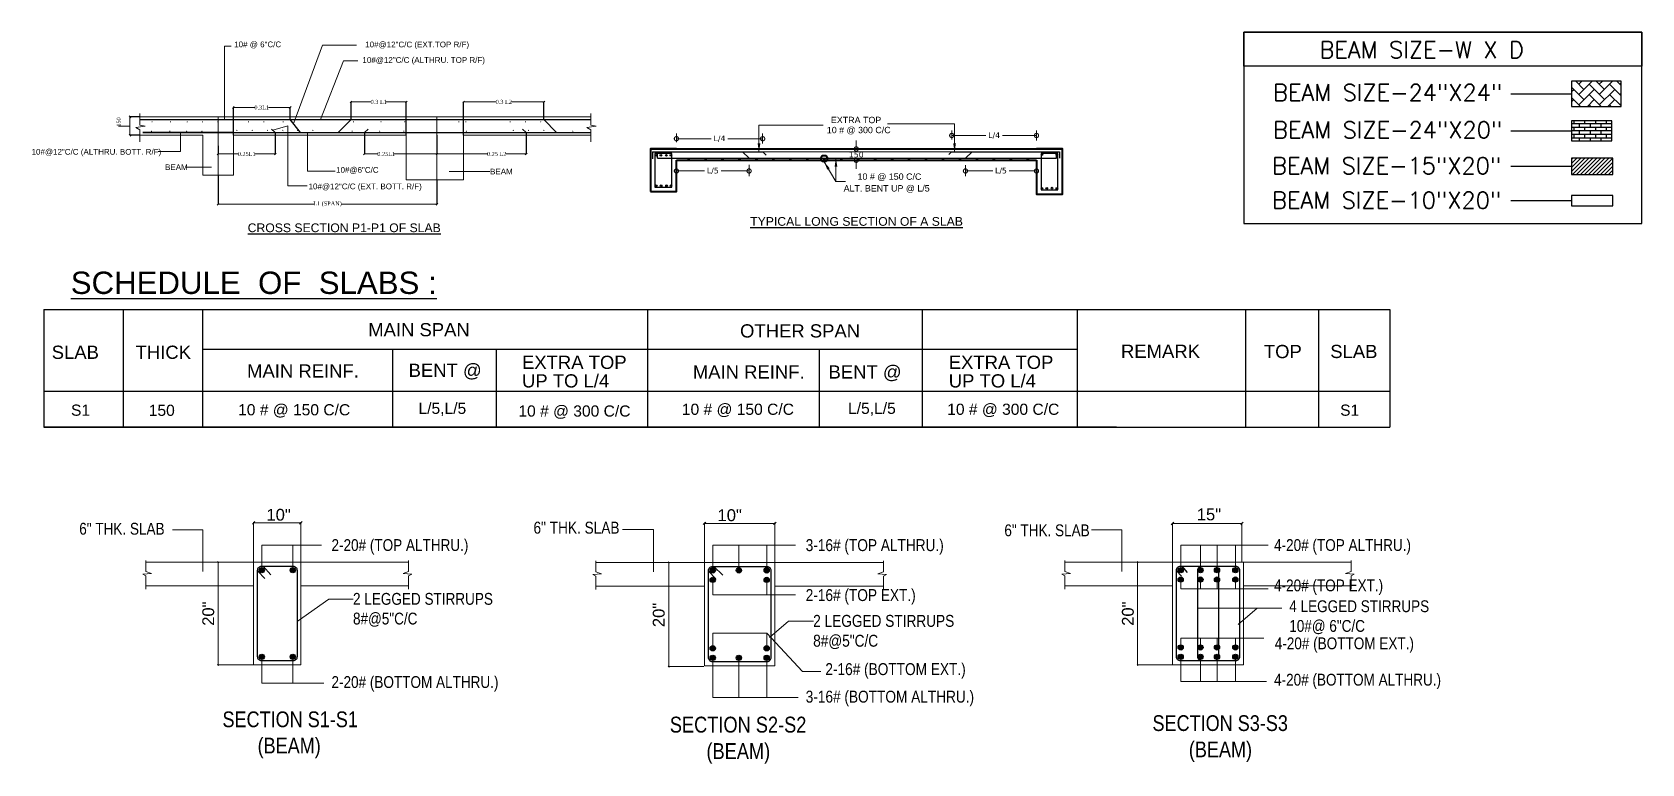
# Model space of a CAD drawing. Header units: inches. Extents: x 1182429 to 1211915, y -922309 to -906718.
# Drawn here: x 1182974 to 1186533, y -922309 to -920690 of the extents above; entities that cross this region are included whole.
import ezdxf
from ezdxf.enums import TextEntityAlignment as Align

# ---------------------------------------------------------------- set-up
doc = ezdxf.new("R2010")
doc.units = ezdxf.units.IN
doc.header["$LTSCALE"] = 6
doc.header["$PDMODE"] = 2
doc.linetypes.add('CONTINOUS', pattern=[2000000.0, 1000000.0, 1000000.0])
doc.linetypes.add('DASHED', pattern=[0.75, 0.5, -0.25])
for name, color, linetype in [('A-CUTOUT', 3, 'CONTINOUS'), ('DIM', 7, 'Continuous'), ('door', 5, 'Continuous'), ('FITTING', 24, 'Continuous'), ('FOUNDATION DIM', 4, 'Continuous'), ('RE', 7, 'Continuous'), ('WAL', 7, 'Continuous')]:
    doc.layers.add(name, color=color, linetype=linetype)
for name, color, linetype, lineweight in [('Base Beam', 1, 'DASHED', 20), ('BEAM', 240, 'Continuous', 40), ('DIM 1', 10, 'Continuous', 15), ('DIM 2', 1, 'Continuous', 9), ('GRID', 8, 'Continuous', 15), ('HAT', 251, 'Continuous', 0), ('line2', 2, 'Continuous', 9), ('plan', 7, 'Continuous', 5), ('REINF', 5, 'Continuous', 30), ('TEX', 250, 'Continuous', 30), ('txt3', 3, 'Continuous', 9), ('W', 250, 'Continuous', 5), ('wall high', 7, 'Continuous', 30)]:
    doc.layers.add(name, color=color, linetype=linetype, lineweight=lineweight)
doc.styles.add('A', font='arial.ttf')
doc.styles.add('ARI', font='arial.ttf')
doc.styles.add('ISOCP', font='arial.ttf', dxfattribs={"height": 12})
doc.styles.add('ROMANS', font='romans.shx')
doc.styles.add('S1', font='verdana.ttf')
doc.styles.add('style3', font='times.ttf')
doc.dimstyles.new('100-A', dxfattribs={"dimscale": 1000, "dimtxt": 0.2, "dimasz": 0.3, "dimexe": 0.18, "dimexo": 0.0625, "dimgap": 0.09, "dimtad": 0, "dimdec": 0, "dimzin": 0, "dimdsep": 46, "dimtxsty": 'S1', "dimblk": 'DOTSMALL', "dimcen": 0.09, "dimadec": 0, "dimazin": 0, "dimtfac": 1, "dimtdec": 0, "dimtofl": 0, "dimtmove": 2, "dimatfit": 3, "dimfxl": 1, "dimtolj": 1, "dimtzin": 0, "dimarcsym": 0})
doc.dimstyles.new('25-H', dxfattribs={"dimscale": 1000, "dimtxt": 0.2, "dimasz": 0.3, "dimexe": 0.18, "dimexo": 0.0625, "dimgap": 0.09, "dimtad": 0, "dimtih": 1, "dimtoh": 1, "dimdec": 0, "dimlfac": 0.25, "dimzin": 0, "dimdsep": 46, "dimlunit": 5, "dimtxsty": 'S1', "dimblk": 'DOTSMALL', "dimcen": 0.09, "dimadec": 0, "dimazin": 0, "dimtfac": 1, "dimtdec": 0, "dimtofl": 0, "dimtmove": 2, "dimatfit": 3, "dimfxl": 1, "dimtolj": 1, "dimtzin": 0, "dimarcsym": 0})
doc.dimstyles.new('Copy of AA', dxfattribs={"dimtxt": 15, "dimasz": 4, "dimexe": 5, "dimexo": 0, "dimgap": 0.09, "dimtad": 0, "dimdec": 0, "dimzin": 0, "dimdsep": 46, "dimlunit": 3, "dimtxsty": 'ARI', "dimblk": 'ARCHTICK', "dimcen": 0.09, "dimclrt": 7, "dimadec": 0, "dimazin": 0, "dimtfac": 1, "dimtdec": 0, "dimtofl": 0, "dimtmove": 0, "dimatfit": 3, "dimfxl": 0.18, "dimtolj": 1, "dimtzin": 0, "dimlwd": 9, "dimlwe": 9, "dimarcsym": 0})
doc.dimstyles.new('DIM-2', dxfattribs={"dimscale": 0, "dimtxt": 9, "dimasz": 4, "dimexe": 0, "dimexo": 0, "dimgap": 0, "dimtad": 0, "dimdec": 0, "dimzin": 9, "dimdsep": 46, "dimlunit": 3, "dimtxsty": 'style3', "dimblk": 'OBLIQUE', "dimcen": 0.09, "dimclrd": 1, "dimclre": 1, "dimclrt": 3, "dimadec": 1, "dimazin": 0, "dimtm": 1e-09, "dimtfac": 1, "dimtdec": 0, "dimtmove": 0, "dimatfit": 3, "dimfxl": 1, "dimtolj": 1, "dimtzin": 0, "dimlwd": -1, "dimarcsym": 0})

msp = doc.modelspace()

# ---------------------------------------------------------------- texts
at = {"style": 'A'}
for s, height, p in [('%%uSCHEDULE  OF  SLABS :', 49.411, (1183058.8, -921269.2)), ('MAIN SPAN', 29.23, (1183716.6, -921362.9)), ('OTHER SPAN', 29.23, (1184538.9, -921365.5)), ('SLAB', 29.23, (1183016.7, -921412.8)), ('THICK', 29.23, (1183202.2, -921412.8)), ('EXTRA TOP', 29.23, (1184056.7, -921435)), ('EXTRA TOP', 29.23, (1185000.4, -921435)), ('REMARK', 29.23, (1185381.3, -921410.6)), ('TOP', 29.23, (1185697.3, -921411.2)), ('SLAB', 29.23, (1185844.1, -921411)), ('MAIN REINF.', 29.226, (1183448.8, -921454.1)), ('BENT @', 29.23, (1183806, -921452.7)), ('UP TO L/4', 29.23, (1184056.7, -921476.1)), ('MAIN REINF.', 29.226, (1184434.5, -921456.4)), ('BENT @', 29.23, (1184734.6, -921456.4)), ('UP TO L/4', 29.23, (1185000.4, -921476.1)), ('S1', 24.71, (1183059.4, -921538.6)), ('150', 24.71, (1183231.3, -921538.9)), ('10 # @ 150 C/C', 24.705, (1183428.9, -921537.7)), ('L/5,L/5', 24.71, (1183827.8, -921534.5)), ('10 # @ 300 C/C', 24.705, (1184048.7, -921540.5)), ('10 # @ 150 C/C', 24.705, (1184410.2, -921536.6)), ('L/5,L/5', 24.71, (1184777.7, -921534.5)), ('10 # @ 300 C/C', 24.705, (1184997, -921536.6)), ('S1', 24.71, (1185866, -921538.6))]:
    msp.add_text(s, height=height, dxfattribs=at).set_placement(p)
at = {"layer": 'FOUNDATION DIM', "color": 3, "style": 'ISOCP'}
for s, height, p in [('10#@12"C/C (EXT.TOP R/F)', 12.666, (1183710, -920723.7)), ('10#@12"C/C (ALTHRU. TOP R/F)', 12.666, (1183703.8, -920758)), ('10#@12"C/C (ALTHRU. BOTT. R/F)', 12.666, (1182972.2, -920961.1)), ('BEAM', 12.67, (1183267.4, -920995.2)), ('BEAM', 12.67, (1183986.1, -921004.7)), ('10#@12"C/C (EXT. BOTT. R/F)', 12.666, (1183584.7, -921037.6))]:
    msp.add_text(s, height=height, dxfattribs=at).set_placement(p)
at = {"layer": 'FOUNDATION DIM', "insert": (1183420.3, -920710.8), "char_height": 12.666, "width": 205.643, "attachment_point": 1, "style": 'ISOCP'}
msp.add_mtext('\\A1;{\\C3;10# @ 6"C/C}', dxfattribs=at)
at = {"layer": 'FOUNDATION DIM', "color": 3, "attachment_point": 1, "style": 'ISOCP'}
for s, insert, char_height, width in [('\\A1;10#@6"C/C', (1183645.6, -920988.5), 12.666, 205.643), ('\\pi118.69725;{\\LTYPICAL LONG SECTION OF A SLAB}', (1184442.7, -921099.1), 19.298, 705.74)]:
    msp.add_mtext(s, dxfattribs=dict(at, insert=insert, char_height=char_height, width=width))
at = {"layer": 'FOUNDATION DIM', "color": 1, "insert": (1183309.3, -921113.2), "char_height": 19.298, "width": 705.74, "attachment_point": 1, "style": 'ISOCP'}
msp.add_mtext('\\pi140.77312;{\\LCROSS SECTION P1-P1 OF SLAB}', dxfattribs=at)
at = {"layer": 'TEX', "lineweight": 25, "ltscale": 0.3, "style": 'ROMANS'}
msp.add_text('BEAM SIZE-W X D ', height=36.597, rotation=0.0047, dxfattribs=at).set_placement((1186058.8, -920729.1), align=Align.MIDDLE_CENTER)
at = {"layer": 'txt3', "ltscale": 0.3, "style": 'ARI'}
for s, height, p in [('10"', 26.14, (1183491.7, -921770.7)), ('10"', 26.35, (1184489, -921771.8)), ('15"', 26.14, (1185549, -921769.9))]:
    msp.add_text(s, height=height, dxfattribs=at).set_placement(p)
for height, p in [(26.14, (1183375.9, -922003.2)), (26.35, (1184372.2, -922006.3)), (26.14, (1185409.5, -922003.2))]:
    msp.add_text('20"', height=height, rotation=90, dxfattribs=at).set_placement(p)
at = {"layer": 'txt3', "ltscale": 0.3, "attachment_point": 1, "style": 'ARI'}
for s, insert, char_height, width in [('{\\fArial Narrow|b0|i0|c0|p34;6" THK. SLAB}', (1183077.6, -921775.5), 26.136, 1832.114), ('{\\fArial Narrow|b0|i0|c0|p34;6" THK. SLAB}', (1184082.1, -921773), 26.354, 1847.381), ('{\\fArial Narrow|b0|i0|c0|p34;6" THK. SLAB}', (1185123.4, -921779), 26.136, 1832.114), ('{\\fArial Narrow|b0|i0|c0|p34;2-20# (TOP ALTHRU.)}', (1183635.4, -921811.6), 26.136, 1832.114), ('{\\fArial Narrow|b0|i0|c0|p34;3-16# (TOP ALTHRU.)}', (1184684.1, -921811.6), 26.354, 1847.381), ('{\\fArial Narrow|b0|i0|c0|p34;4-20# (TOP ALTHRU.)}', (1185719.8, -921811.6), 26.136, 1832.114), ('{\\fArial Narrow|b0|i0|c0|p34;4-20# (TOP EXT.)}', (1185719.8, -921900.8), 26.136, 1832.114), ('{\\fArial Narrow|b0|i0|c0|p34;2 LEGGED STIRRUPS\\P8#@5"C/C}', (1183683, -921930.6), 26.136, 1832.114), ('{\\fArial Narrow|b0|i0|c0|p34;2-16# (TOP EXT.)}', (1184684.1, -921922.1), 26.354, 1847.381), ('{\\fArial Narrow|b0|i0|c0|p34;4 LEGGED STIRRUPS\\P10#@ 6"C/C}', (1185753.4, -921946.9), 26.136, 1832.114), ('{\\fArial Narrow|b0|i0|c0|p34;2 LEGGED STIRRUPS\\P8#@5"C/C}', (1184700.6, -921979.2), 26.354, 1847.381), ('{\\fArial Narrow|b0|i0|c0|p34;4-20# (BOTTOM EXT.)}', (1185721.4, -922029), 26.136, 1832.114), ('{\\fArial Narrow|b0|i0|c0|p34;2-16# (BOTTOM EXT.)}', (1184727.6, -922085.9), 26.354, 1847.381), ('{\\fArial Narrow|b0|i0|c0|p34;2-20# (BOTTOM ALTHRU.)}', (1183635.4, -922114.6), 26.136, 1832.114), ('{\\fArial Narrow|b0|i0|c0|p34;4-20# (BOTTOM ALTHRU.)}', (1185719.8, -922109.4), 26.136, 1832.114), ('{\\fArial Narrow|b0|i0|c0|p34;3-16# (BOTTOM ALTHRU.)}', (1184684.1, -922146.8), 26.354, 1847.381), ('\\pi132.32022;{\\fArial Narrow|b0|i0|c0|p34;SECTION S1-S1\\P\\pi210.0151;(BEAM)}', (1183262, -922192.7), 34.848, 554.906), ('\\pi160.24864;{\\fArial Narrow|b0|i0|c0|p34;SECTION S2-S2\\P\\pi241.25152;(BEAM)}', (1184223.4, -922204.3), 35.138, 618.503), ('\\pi129.5747;{\\fArial Narrow|b0|i0|c0|p34;SECTION S3-S3\\P\\pi210.0151;(BEAM)}', (1185321.4, -922201.1), 34.848, 554.906)]:
    msp.add_mtext(s, dxfattribs=dict(at, insert=insert, char_height=char_height, width=width))
at = {"layer": 'WAL', "lineweight": 5, "style": 'ROMANS'}
for s, p in [('BEAM SIZE-24"X24" ', (1185983.6, -920823.6)), ('BEAM SIZE-24"X20" ', (1185983.6, -920906.2)), ('BEAM SIZE-15"X20"', (1185968.8, -920985.6)), ('BEAM SIZE-10"X20"', (1185968.8, -921061.8))]:
    msp.add_text(s, height=36.597, rotation=0.0047, dxfattribs=at).set_placement(p, align=Align.MIDDLE_CENTER)

# ---------------------------------------------------------------- blocks, each defined once
blk = doc.blocks.new('_Oblique')
at = {"layer": 'DIM', "color": 0, "lineweight": -2}
blk.add_line((-0.5, -0.5), (0.5, 0.5), dxfattribs=at)
blk = doc.blocks.new('_ARCHTICK')
at = {"color": 0, "linetype": 'ByBlock', "const_width": 0.15}
blk.add_lwpolyline([(-0.5, -0.5), (0.5, 0.5)], dxfattribs=at)
blk = doc.blocks.new('*D171')
at = {"layer": 'Defpoints', "color": 0, "transparency": 16777216}
for p in [(1183384.5, -921006.1), (1183868.7, -921016.9), (1183868.7, -921070.5)]:
    blk.add_point(p, dxfattribs=at)
at = {"layer": 'txt3', "color": 1, "lineweight": -2, "transparency": 16777216}
for p, q in [((1183384.5, -921006.1), (1183384.5, -921070.5)), ((1183868.7, -921016.9), (1183868.7, -921070.5))]:
    blk.add_line(p, q, dxfattribs=at)
at = {"layer": 'txt3', "color": 1, "transparency": 16777216}
for p, q in [((1183384.5, -921070.5), (1183596.6, -921070.5)), ((1183868.7, -921070.5), (1183656.7, -921070.5))]:
    blk.add_line(p, q, dxfattribs=at)
at = {"layer": 'txt3', "color": 1, "transparency": 16777216, "xscale": 4, "yscale": 4, "zscale": 4, "rotation": 180}
blk.add_blockref('_Oblique', (1183384.5, -921070.5), dxfattribs=at)
at = {"layer": 'txt3', "color": 1, "transparency": 16777216, "xscale": 4, "yscale": 4, "zscale": 4}
blk.add_blockref('_Oblique', (1183868.7, -921070.5), dxfattribs=at)
at = {"layer": 'txt3', "color": 3, "transparency": 16777216, "insert": (1183626.6, -921070.5), "char_height": 9, "attachment_point": 5, "style": 'style3'}
blk.add_mtext('\\A1;{\\C3;L1 (SPAN)}', dxfattribs=at)
blk = doc.blocks.new('*D172')
at = {"layer": 'Defpoints', "color": 0, "linetype": 'Continuous', "transparency": 16777216}
for p in [(1183511.2, -920912.1), (1183384.5, -920941.8), (1183511.2, -920959.6)]:
    blk.add_point(p, dxfattribs=at)
at = {"layer": 'GRID', "color": 1, "linetype": 'Continuous', "lineweight": -2, "transparency": 16777216}
for p, q in [((1183511.2, -920912.1), (1183511.2, -920959.6)), ((1183384.5, -920941.8), (1183384.5, -920959.6))]:
    blk.add_line(p, q, dxfattribs=at)
at = {"layer": 'GRID', "color": 1, "linetype": 'Continuous', "transparency": 16777216}
for p, q in [((1183384.5, -920959.6), (1183429.9, -920959.6)), ((1183511.2, -920959.6), (1183465.8, -920959.6))]:
    blk.add_line(p, q, dxfattribs=at)
at = {"layer": 'GRID', "color": 1, "linetype": 'Continuous', "transparency": 16777216, "xscale": 4, "yscale": 4, "zscale": 4, "rotation": 180}
blk.add_blockref('_Oblique', (1183384.5, -920959.6), dxfattribs=at)
at = {"layer": 'GRID', "color": 1, "linetype": 'Continuous', "transparency": 16777216, "xscale": 4, "yscale": 4, "zscale": 4}
blk.add_blockref('_Oblique', (1183511.2, -920959.6), dxfattribs=at)
at = {"layer": 'GRID', "color": 3, "linetype": 'Continuous', "transparency": 16777216, "insert": (1183447.9, -920959.6), "char_height": 9, "attachment_point": 5, "style": 'style3'}
blk.add_mtext('\\A1;{\\C3;0.25L1}', dxfattribs=at)
blk = doc.blocks.new('*D173')
at = {"layer": 'Defpoints', "color": 0, "linetype": 'Continuous', "transparency": 16777216}
for p in [(1183418.4, -920856.9), (1183543.9, -920883.2), (1183418.4, -920918.2)]:
    blk.add_point(p, dxfattribs=at)
at = {"layer": 'GRID', "color": 1, "linetype": 'Continuous', "lineweight": -2, "transparency": 16777216}
for p, q in [((1183418.4, -920918.2), (1183418.4, -920856.9)), ((1183543.9, -920883.2), (1183543.9, -920856.9))]:
    blk.add_line(p, q, dxfattribs=at)
at = {"layer": 'GRID', "color": 1, "linetype": 'Continuous', "transparency": 16777216}
for p, q in [((1183418.4, -920856.9), (1183466.5, -920856.9)), ((1183543.9, -920856.9), (1183495.8, -920856.9))]:
    blk.add_line(p, q, dxfattribs=at)
at = {"layer": 'GRID', "color": 1, "linetype": 'Continuous', "transparency": 16777216, "xscale": 4, "yscale": 4, "zscale": 4, "rotation": 180}
blk.add_blockref('_Oblique', (1183418.4, -920856.9), dxfattribs=at)
at = {"layer": 'GRID', "color": 1, "linetype": 'Continuous', "transparency": 16777216, "xscale": 4, "yscale": 4, "zscale": 4}
blk.add_blockref('_Oblique', (1183543.9, -920856.9), dxfattribs=at)
at = {"layer": 'GRID', "color": 3, "linetype": 'Continuous', "transparency": 16777216, "insert": (1183481.1, -920856.9), "char_height": 9, "attachment_point": 5, "style": 'style3'}
blk.add_mtext('\\A1;{\\C3;0.3L1}', dxfattribs=at)
blk = doc.blocks.new('*D174')
at = {"layer": 'Defpoints', "color": 0, "linetype": 'Continuous', "transparency": 16777216}
for p in [(1184066, -920912.1), (1183868.7, -920918.2), (1184066, -920959.6)]:
    blk.add_point(p, dxfattribs=at)
at = {"layer": 'GRID', "color": 1, "linetype": 'Continuous', "lineweight": -2, "transparency": 16777216}
for p, q in [((1184066, -920912.1), (1184066, -920959.6)), ((1183868.7, -920918.2), (1183868.7, -920959.6))]:
    blk.add_line(p, q, dxfattribs=at)
at = {"layer": 'GRID', "color": 1, "linetype": 'Continuous', "transparency": 16777216}
for p, q in [((1183868.7, -920959.6), (1183980.6, -920959.6)), ((1184066, -920959.6), (1184020.9, -920959.6))]:
    blk.add_line(p, q, dxfattribs=at)
at = {"layer": 'GRID', "color": 1, "linetype": 'Continuous', "transparency": 16777216, "xscale": 4, "yscale": 4, "zscale": 4, "rotation": 180}
blk.add_blockref('_Oblique', (1183868.7, -920959.6), dxfattribs=at)
at = {"layer": 'GRID', "color": 1, "linetype": 'Continuous', "transparency": 16777216, "xscale": 4, "yscale": 4, "zscale": 4}
blk.add_blockref('_Oblique', (1184066, -920959.6), dxfattribs=at)
at = {"layer": 'GRID', "color": 3, "linetype": 'Continuous', "transparency": 16777216, "insert": (1184000.8, -920959.6), "char_height": 9, "attachment_point": 5, "style": 'style3'}
blk.add_mtext('\\A1;{\\C3;0.25 L2}', dxfattribs=at)
blk = doc.blocks.new('*D175')
at = {"layer": 'Defpoints', "color": 0, "linetype": 'Continuous', "transparency": 16777216}
for p in [(1184105.2, -920844.4), (1184105.2, -920883.2), (1183927.6, -920918.2)]:
    blk.add_point(p, dxfattribs=at)
at = {"layer": 'GRID', "color": 1, "linetype": 'Continuous', "lineweight": -2, "transparency": 16777216}
for p, q in [((1183927.6, -920918.2), (1183927.6, -920844.4)), ((1184105.2, -920883.2), (1184105.2, -920844.4))]:
    blk.add_line(p, q, dxfattribs=at)
at = {"layer": 'GRID', "color": 1, "linetype": 'Continuous', "transparency": 16777216}
for p, q in [((1183927.6, -920844.4), (1183999.5, -920844.4)), ((1184105.2, -920844.4), (1184033.2, -920844.4))]:
    blk.add_line(p, q, dxfattribs=at)
at = {"layer": 'GRID', "color": 1, "linetype": 'Continuous', "transparency": 16777216, "xscale": 4, "yscale": 4, "zscale": 4, "rotation": 180}
blk.add_blockref('_Oblique', (1183927.6, -920844.4), dxfattribs=at)
at = {"layer": 'GRID', "color": 1, "linetype": 'Continuous', "transparency": 16777216, "xscale": 4, "yscale": 4, "zscale": 4}
blk.add_blockref('_Oblique', (1184105.2, -920844.4), dxfattribs=at)
at = {"layer": 'GRID', "color": 3, "linetype": 'Continuous', "transparency": 16777216, "insert": (1184016.4, -920844.4), "char_height": 9, "attachment_point": 5, "style": 'style3'}
blk.add_mtext('\\A1;0.3 L2', dxfattribs=at)
blk = doc.blocks.new('*D37')
at = {"layer": 'Defpoints', "color": 0, "linetype": 'Continuous', "transparency": 16777216}
for p in [(1183678.6, -920844.4), (1183678.6, -920883.2), (1183800.9, -920918.2)]:
    blk.add_point(p, dxfattribs=at)
at = {"layer": 'GRID', "color": 1, "linetype": 'Continuous', "lineweight": -2, "transparency": 16777216}
for p, q in [((1183678.6, -920883.2), (1183678.6, -920844.4)), ((1183800.9, -920918.2), (1183800.9, -920844.4))]:
    blk.add_line(p, q, dxfattribs=at)
at = {"layer": 'GRID', "color": 1, "linetype": 'Continuous', "transparency": 16777216}
for p, q in [((1183678.6, -920844.4), (1183723.5, -920844.4)), ((1183800.9, -920844.4), (1183756.1, -920844.4))]:
    blk.add_line(p, q, dxfattribs=at)
at = {"layer": 'GRID', "color": 1, "linetype": 'Continuous', "transparency": 16777216, "xscale": 4, "yscale": 4, "zscale": 4, "rotation": 180}
blk.add_blockref('_Oblique', (1183678.6, -920844.4), dxfattribs=at)
at = {"layer": 'GRID', "color": 1, "linetype": 'Continuous', "transparency": 16777216, "xscale": 4, "yscale": 4, "zscale": 4}
blk.add_blockref('_Oblique', (1183800.9, -920844.4), dxfattribs=at)
at = {"layer": 'GRID', "color": 3, "linetype": 'Continuous', "transparency": 16777216, "insert": (1183739.8, -920844.4), "char_height": 9, "attachment_point": 5, "style": 'style3'}
blk.add_mtext('\\A1;{\\C3;0.3 L1}', dxfattribs=at)
blk = doc.blocks.new('*D38')
at = {"layer": 'Defpoints', "color": 0, "linetype": 'Continuous', "transparency": 16777216}
for p in [(1183708.2, -920912.1), (1183868.7, -920941.8), (1183708.2, -920959.6)]:
    blk.add_point(p, dxfattribs=at)
at = {"layer": 'GRID', "color": 1, "linetype": 'Continuous', "lineweight": -2, "transparency": 16777216}
for p, q in [((1183708.2, -920912.1), (1183708.2, -920959.6)), ((1183868.7, -920941.8), (1183868.7, -920959.6))]:
    blk.add_line(p, q, dxfattribs=at)
at = {"layer": 'GRID', "color": 1, "linetype": 'Continuous', "transparency": 16777216}
for p, q in [((1183708.2, -920959.6), (1183738.3, -920959.6)), ((1183868.7, -920959.6), (1183774.2, -920959.6))]:
    blk.add_line(p, q, dxfattribs=at)
at = {"layer": 'GRID', "color": 1, "linetype": 'Continuous', "transparency": 16777216, "xscale": 4, "yscale": 4, "zscale": 4, "rotation": 180}
blk.add_blockref('_Oblique', (1183708.2, -920959.6), dxfattribs=at)
at = {"layer": 'GRID', "color": 1, "linetype": 'Continuous', "transparency": 16777216, "xscale": 4, "yscale": 4, "zscale": 4}
blk.add_blockref('_Oblique', (1183868.7, -920959.6), dxfattribs=at)
at = {"layer": 'GRID', "color": 3, "linetype": 'Continuous', "transparency": 16777216, "insert": (1183756.3, -920959.6), "char_height": 9, "attachment_point": 5, "style": 'style3'}
blk.add_mtext('\\A1;{\\C3;0.25L1}', dxfattribs=at)
blk = doc.blocks.new('*D176')
at = {"layer": 'Defpoints', "color": 0, "linetype": 'Continuous', "transparency": 16777216}
for p in [(1183211.3, -920877.5), (1183189.7, -920918.1), (1183211.3, -920918.1)]:
    blk.add_point(p, dxfattribs=at)
at = {"layer": 'GRID', "color": 1, "linetype": 'Continuous', "lineweight": -2, "transparency": 16777216}
for p, q in [((1183211.3, -920877.5), (1183189.7, -920877.5)), ((1183211.3, -920918.1), (1183189.7, -920918.1))]:
    blk.add_line(p, q, dxfattribs=at)
at = {"layer": 'GRID', "color": 1, "linetype": 'Continuous', "transparency": 16777216}
for p, q in [((1183189.7, -920877.5), (1183189.7, -920918.1)), ((1183189.7, -920897.8), (1183164.7, -920897.8))]:
    blk.add_line(p, q, dxfattribs=at)
at = {"layer": 'GRID', "color": 1, "linetype": 'Continuous', "transparency": 16777216, "xscale": 4, "yscale": 4, "zscale": 4}
for p, rotation in [((1183189.7, -920877.5), 90), ((1183189.7, -920918.1), 270)]:
    blk.add_blockref('_Oblique', p, dxfattribs=dict(at, rotation=rotation))
at = {"layer": 'GRID', "color": 3, "linetype": 'Continuous', "transparency": 16777216, "insert": (1183164.7, -920888.8), "char_height": 9, "attachment_point": 5, "rotation": 90, "style": 'style3'}
blk.add_mtext('\\A1;150', dxfattribs=at)
blk = doc.blocks.new('_DotSmall')
at = {"color": 0, "linetype": 'ByBlock', "const_width": 0.5}
blk.add_lwpolyline([(-0.0625, 0, 1), (0.0625, 0, 1)], format="xyb", close=True, dxfattribs=at)
blk = doc.blocks.new('*D18')
at = {"color": 0, "lineweight": -2, "ltscale": 200, "transparency": 16777216}
for p, q in [((649232, -570198), (649232, -569893)), ((649232, -570073), (650461, -570073)), ((652283, -570073), (651054, -570073)), ((652283, -570246), (652283, -569893))]:
    blk.add_line(p, q, dxfattribs=at)
at = {"layer": 'Defpoints', "color": 0, "lineweight": 9, "ltscale": 200, "transparency": 16777216}
for p in [(649232, -570073), (649232, -570261), (652283, -570308)]:
    blk.add_point(p, dxfattribs=at)
at = {"color": 0, "lineweight": -2, "ltscale": 200, "transparency": 16777216, "xscale": 300, "yscale": 300, "zscale": 300, "rotation": 180}
blk.add_blockref('_DotSmall', (649232, -570073), dxfattribs=at)
at = {"color": 0, "lineweight": -2, "ltscale": 200, "transparency": 16777216, "xscale": 300, "yscale": 300, "zscale": 300}
blk.add_blockref('_DotSmall', (652283, -570073), dxfattribs=at)
at = {"color": 0, "lineweight": -2, "ltscale": 200, "transparency": 16777216, "insert": (650757, -570073), "char_height": 200, "attachment_point": 5, "style": 'S1'}
blk.add_mtext('\\A1;L/4', dxfattribs=at)
blk = doc.blocks.new('*D19')
at = {"color": 0, "lineweight": -2, "ltscale": 200, "transparency": 16777216}
for p, q in [((658974, -570100), (658974, -569779)), ((658974, -569959), (660178, -569959)), ((661973, -569959), (660770, -569959)), ((661973, -570132), (661973, -569779))]:
    blk.add_line(p, q, dxfattribs=at)
at = {"layer": 'Defpoints', "color": 0, "lineweight": 9, "ltscale": 200, "transparency": 16777216}
for p in [(658974, -569959), (658974, -570162), (661973, -570194)]:
    blk.add_point(p, dxfattribs=at)
at = {"color": 0, "lineweight": -2, "ltscale": 200, "transparency": 16777216, "xscale": 300, "yscale": 300, "zscale": 300, "rotation": 180}
blk.add_blockref('_DotSmall', (658974, -569959), dxfattribs=at)
at = {"color": 0, "lineweight": -2, "ltscale": 200, "transparency": 16777216, "xscale": 300, "yscale": 300, "zscale": 300}
blk.add_blockref('_DotSmall', (661973, -569959), dxfattribs=at)
at = {"color": 0, "lineweight": -2, "ltscale": 200, "transparency": 16777216, "insert": (660474, -569959), "char_height": 200, "attachment_point": 5, "style": 'S1'}
blk.add_mtext('\\A1;L/4', dxfattribs=at)
blk = doc.blocks.new('*D20')
at = {"color": 0, "lineweight": -2, "ltscale": 200, "transparency": 16777216}
for p, q in [((649232, -571073), (649232, -571395)), ((649232, -571215), (650224, -571215)), ((651803, -571215), (650811, -571215)), ((651803, -570998), (651803, -571395))]:
    blk.add_line(p, q, dxfattribs=at)
at = {"layer": 'Defpoints', "color": 0, "lineweight": 9, "ltscale": 200, "transparency": 16777216}
for p in [(649232, -571011), (649232, -571215), (651803, -570935)]:
    blk.add_point(p, dxfattribs=at)
at = {"color": 0, "lineweight": -2, "ltscale": 200, "transparency": 16777216, "xscale": 300, "yscale": 300, "zscale": 300, "rotation": 180}
blk.add_blockref('_DotSmall', (649232, -571215), dxfattribs=at)
at = {"color": 0, "lineweight": -2, "ltscale": 200, "transparency": 16777216, "xscale": 300, "yscale": 300, "zscale": 300}
blk.add_blockref('_DotSmall', (651803, -571215), dxfattribs=at)
at = {"color": 0, "lineweight": -2, "ltscale": 200, "transparency": 16777216, "insert": (650518, -571215), "char_height": 200, "attachment_point": 5, "style": 'S1'}
blk.add_mtext('\\A1;L/5', dxfattribs=at)
blk = doc.blocks.new('*D21')
at = {"color": 0, "lineweight": -2, "ltscale": 200, "transparency": 16777216}
for p, q in [((659459, -571009), (659459, -571395)), ((659459, -571215), (660422, -571215)), ((661972, -571215), (661009, -571215)), ((661972, -571101), (661972, -571395))]:
    blk.add_line(p, q, dxfattribs=at)
at = {"layer": 'Defpoints', "color": 0, "lineweight": 9, "ltscale": 200, "transparency": 16777216}
for p in [(659459, -570946), (661972, -571039), (661972, -571215)]:
    blk.add_point(p, dxfattribs=at)
at = {"color": 0, "lineweight": -2, "ltscale": 200, "transparency": 16777216, "xscale": 300, "yscale": 300, "zscale": 300, "rotation": 180}
blk.add_blockref('_DotSmall', (659459, -571215), dxfattribs=at)
at = {"color": 0, "lineweight": -2, "ltscale": 200, "transparency": 16777216, "xscale": 300, "yscale": 300, "zscale": 300}
blk.add_blockref('_DotSmall', (661972, -571215), dxfattribs=at)
at = {"color": 0, "lineweight": -2, "ltscale": 200, "transparency": 16777216, "insert": (660716, -571215), "char_height": 200, "attachment_point": 5, "style": 'S1'}
blk.add_mtext('\\A1;L/5', dxfattribs=at)
blk = doc.blocks.new('*D22')
at = {"layer": 'Defpoints', "color": 0, "lineweight": 9, "ltscale": 25, "transparency": 16777216}
for p in [(655475, -570437), (655595, -570437), (655475, -570837)]:
    blk.add_point(p, dxfattribs=at)
at = {"layer": 'DIM', "color": 0, "lineweight": -2, "ltscale": 25, "transparency": 16777216}
for p, q in [((655538, -570437), (655775, -570437)), ((655595, -570437), (655595, -570137)), ((655538, -570837), (655775, -570837)), ((655595, -570837), (655595, -571137))]:
    blk.add_line(p, q, dxfattribs=at)
at = {"layer": 'DIM', "color": 0, "lineweight": -2, "ltscale": 25, "transparency": 16777216, "xscale": 300, "yscale": 300, "zscale": 300}
for p, rotation in [((655595, -570437), 270), ((655595, -570837), 90)]:
    blk.add_blockref('_DotSmall', p, dxfattribs=dict(at, rotation=rotation))
at = {"layer": 'DIM', "color": 0, "ltscale": 25, "transparency": 16777216, "insert": (655595, -570637), "char_height": 200, "attachment_point": 5, "style": 'S1'}
blk.add_mtext('\\A1;150', dxfattribs=at)
blk = doc.blocks.new('tre2r3')
blk.add_circle((654458.9, -570774.8), 112.5)
at = {"layer": 'BEAM', "color": 4}
for p, q in [((648311.7, -570437.2), (662891.7, -570437.2)), ((649231.7, -570837.2), (661971.7, -570837.2))]:
    blk.add_line(p, q, dxfattribs=at)
for points in [[(649231.7, -570437.2), (648311.7, -570437.2), (648311.7, -571945.1)], [(661971.7, -570837.2), (661971.7, -572037.2), (662891.7, -572037.2), (662891.7, -570437.2), (661971.7, -570437.2)], [(648311.7, -571945.1), (649231.7, -571945.1), (649231.7, -570837.2)]]:
    blk.add_lwpolyline(points, dxfattribs=at)
at = {"layer": 'REINF'}
for p, q in [((648381.9, -570537.2), (652294.9, -570537.2)), ((648381.9, -570537.2), (648381.9, -570785.2)), ((648559.4, -570767.7), (648559.4, -570618.2)), ((651565.9, -570537.2), (651803.6, -570767.7)), ((652294.9, -570537.2), (652409.7, -570652.7)), ((658961.9, -570537.2), (658865.7, -570632.2)), ((658961.9, -570537.2), (662790.9, -570537.2)), ((659690.9, -570537.2), (659459, -570767.7)), ((662676.4, -570767.7), (662676.4, -570647.7)), ((662790.9, -570537.2), (662790.9, -570767.7)), ((648559.4, -570767.7), (661971.7, -570767.7)), ((661971.7, -570767.7), (662676.4, -570767.7))]:
    blk.add_line(p, q, dxfattribs=at)
for points in [[(648471.7, -571785.1), (649071.7, -571785.1), (649071.7, -570597.2), (648471.7, -570597.2)], [(662131.7, -571877.2), (662731.7, -571877.2), (662731.7, -570597.2), (662131.7, -570597.2)]]:
    blk.add_lwpolyline(points, close=True, dxfattribs=at)
for centre, radius in [((648508.3, -570662.2), 30), ((648682.8, -570662.2), 30), ((648877.4, -570662.2), 30), ((649035.2, -570662.2), 30), ((662168.3, -570636.7), 30), ((662695.2, -570636.7), 30), ((649664.4, -570803.2), 20), ((650264.4, -570803.2), 20), ((650864.4, -570803.2), 20), ((651464.4, -570803.2), 20), ((652064.4, -570803.2), 20), ((652064.4, -570803.2), 20), ((652664.4, -570803.2), 20), ((653264.4, -570803.2), 20), ((653864.4, -570803.2), 20), ((654464.4, -570803.2), 20), ((655064.4, -570803.2), 20), ((655664.4, -570803.2), 20), ((656264.4, -570803.2), 20), ((656864.4, -570803.2), 20), ((656864.4, -570803.2), 20), ((657464.4, -570803.2), 20), ((658064.4, -570803.2), 20), ((658664.4, -570803.2), 20), ((659264.4, -570803.2), 20), ((659864.4, -570803.2), 20), ((660464.4, -570803.2), 20), ((661064.4, -570803.2), 20), ((661664.4, -570803.2), 20), ((648514.9, -571740.6), 30), ((648689.4, -571740.6), 30), ((648884, -571740.6), 30), ((649041.7, -571740.6), 30), ((662522.9, -571823.2), 30), ((662167.9, -571834.2), 30), ((662337.4, -571830.7), 30), ((662694.8, -571834.2), 30)]:
    blk.add_circle(centre, radius, dxfattribs=at)
at = {"ltscale": 0.02, "style": 'A'}
for s, p in [('EXTRA TOP', (654698.1, -569523.1)), ('10 # @ 300 C/C', (654553.6, -569878.5)), ('ALT. BENT UP @ L/5', (655149.5, -571942.2)), ('10 # @ 150 C/C', (655641.2, -571527.9))]:
    blk.add_text(s, height=225, dxfattribs=at).set_placement(p)
at = {"lineweight": -2, "ltscale": 200}
for base, p1, p2, text, picture, middle in [((649231.7, -570072.9), (652282.8, -570308.1), (649231.7, -570260.8), 'L/4', '*D18', (650757.3, -570072.9)), ((658974.4, -569959), (661973.4, -570194.2), (658974.4, -570162.2), 'L/4', '*D19', (660473.9, -569959)), ((649231.7, -571215.1), (651803.4, -570935.2), (649231.7, -571010.7), 'L/5', '*D20', (650517.6, -571215.1))]:
    dim = blk.add_linear_dim(base=base, p1=p1, p2=p2, text=text, dimstyle='25-H', dxfattribs=at)
    dim.commit()
    dim.dimension.update_dxf_attribs({"geometry": picture, "text_midpoint": middle})
dim = blk.add_linear_dim(base=(661971.7, -571215.1), p1=(659459.4, -570946.2), p2=(661971.7, -571038.8), angle=180, text='L/5', dimstyle='25-H', dxfattribs=at)
dim.commit()
dim.dimension.update_dxf_attribs({"geometry": '*D21', "text_midpoint": (660715.6, -571215.1)})
at = {"layer": 'DIM', "ltscale": 25}
dim = blk.add_linear_dim(base=(655595.4, -570437.2), p1=(655475.4, -570837.2), p2=(655475.4, -570437.2), angle=90, text='150', dimstyle='25-H', dxfattribs=at)
dim.commit()
dim.dimension.update_dxf_attribs({"geometry": '*D22', "text_midpoint": (655595.4, -570637.2)})
at = {"ltscale": 0.02}
for points in [[(652153.2, -570537.2), (652153.2, -569590.2), (654423, -569590.2)], [(659072.9, -570537.2), (659072.9, -569549.2), (656702.4, -569549.2)]]:
    blk.add_leader(points, dimstyle='100-A', override={"dimgap": 0.09, "dimtad": 0}, dxfattribs=at)
blk.add_leader([(654458.9, -570887.2), (654876.9, -571592), (655217.4, -571592)], dimstyle='100-A')
blk.add_leader([(654876.9, -570767.7), (654876.9, -571592), (655217.4, -571592)], dimstyle='100-A', override={"dimgap": 0.09, "dimtad": 0})

# ---------------------------------------------------------------- dimensions: what is measured, and where the dimension line sits
at = {"layer": 'GRID', "color": 7, "linetype": 'Continuous'}
dim = msp.add_linear_dim(base=(1183678.6, -920844.4), p1=(1183800.9, -920918.2), p2=(1183678.6, -920883.2), angle=180, text='{\\C3;0.3 L1}', dimstyle='DIM-2', override={"dimscale": 1}, dxfattribs=at)
dim.commit()
dim.dimension.update_dxf_attribs({"geometry": '*D37', "text_midpoint": (1183739.8, -920844.4)})
for base, p1, p2, text, picture, middle in [((1184105.2, -920844.4), (1183927.6, -920918.2), (1184105.2, -920883.2), '0.3 L2', '*D175', (1184016.4, -920844.4)), ((1183418.4, -920856.9), (1183543.9, -920883.2), (1183418.4, -920918.2), '{\\C3;0.3L1}', '*D173', (1183481.1, -920856.9))]:
    dim = msp.add_linear_dim(base=base, p1=p1, p2=p2, text=text, dimstyle='DIM-2', override={"dimscale": 1}, dxfattribs=at)
    dim.commit()
    dim.dimension.update_dxf_attribs({"geometry": picture, "text_midpoint": middle})
for base, p1, p2, angle, text, override, picture, middle in [((1183189.7, -920918.1), (1183211.3, -920877.5), (1183211.3, -920918.1), 90, '150', {"dimscale": 1, "dimtmove": 1}, '*D176', (1183164.7, -920897.8)), ((1183708.2, -920959.6), (1183868.7, -920941.8), (1183708.2, -920912.1), 180, '{\\C3;0.25L1}', {"dimscale": 1}, '*D38', (1183756.3, -920959.6))]:
    dim = msp.add_linear_dim(base=base, p1=p1, p2=p2, angle=angle, text=text, dimstyle='DIM-2', override=override, dxfattribs=at)
    dim.commit()
    dim.dimension.update_dxf_attribs({"geometry": picture, "text_midpoint": middle, "dimtype": 128})
for base, p1, p2, text, picture, middle in [((1183511.2, -920959.6), (1183384.5, -920941.8), (1183511.2, -920912.1), '{\\C3;0.25L1}', '*D172', (1183447.9, -920959.6)), ((1184066, -920959.6), (1183868.7, -920918.2), (1184066, -920912.1), '{\\C3;0.25 L2}', '*D174', (1184000.8, -920959.6))]:
    dim = msp.add_linear_dim(base=base, p1=p1, p2=p2, text=text, dimstyle='DIM-2', override={"dimscale": 1}, dxfattribs=at)
    dim.commit()
    dim.dimension.update_dxf_attribs({"geometry": picture, "text_midpoint": middle, "dimtype": 128})
at = {"layer": 'txt3'}
dim = msp.add_linear_dim(base=(1183868.7, -921070.5), p1=(1183384.5, -921006.1), p2=(1183868.7, -921016.9), text='{\\C3;L1 (SPAN)}', dimstyle='DIM-2', override={"dimscale": 1}, dxfattribs=at)
dim.commit()
dim.dimension.update_dxf_attribs({"geometry": '*D171', "text_midpoint": (1183626.6, -921070.5)})

# ---------------------------------------------------------------- hatches: boundary and pattern name
at = {"layer": 'A-CUTOUT', "ltscale": 0.3}
h = msp.add_hatch(dxfattribs=at)
h.set_pattern_fill('AR-BRSTD', color=256, scale=3)
h.set_pattern_definition([(0, (618123.327, -414964.731), (0, 8.001), []), (90, (618123.327, -414964.731), (-12, 8.001), [8.001, -8.001])])
h.paths.add_polyline_path([(1186377.7, -920930.8), (1186467.1, -920930.8), (1186467.1, -920886.2), (1186377.7, -920886.2)])
at = {"layer": 'door', "ltscale": 0.3}
h = msp.add_hatch(dxfattribs=at)
h.set_pattern_fill('AR-HBONE', color=256, scale=4)
h.set_pattern_definition([(45, (617993.14, -415240.992), (2e-15, 22.627417), [48, -16]), (135, (618004.454, -415229.678), (2e-15, 22.627417), [48, -16])])
h.paths.add_polyline_path([(1186377.7, -920854.5), (1186487.2, -920854.5), (1186487.2, -920798.6), (1186377.7, -920798.6)])
at = {"layer": 'FITTING', "ltscale": 0.3}
h = msp.add_hatch(dxfattribs=at)
h.set_pattern_fill('ANSI31', color=256, scale=50)
h.set_pattern_definition([(45, (486390.643, -383839.887), (-4.419417382, 4.419417382), [])])
h.paths.add_polyline_path([(1186377.7, -921004.8), (1186468.9, -921004.8), (1186468.9, -920968.5), (1186377.7, -920968.5)])
at = {"layer": 'REINF', "ltscale": 0.3}
h = msp.add_hatch(color=256, dxfattribs=at)
h.dxf.hatch_style = 1
edge = h.paths.add_edge_path()
edge.add_arc((1183481.3, -921880.2), 5.75, 0, 360)
h = msp.add_hatch(color=256, dxfattribs=at)
h.dxf.hatch_style = 1
edge = h.paths.add_edge_path()
edge.add_arc((1183549.9, -921880.2), 5.75, 0, 360)
h = msp.add_hatch(color=256, dxfattribs=at)
h.dxf.hatch_style = 1
edge = h.paths.add_edge_path()
edge.add_arc((1184478.5, -921880.7), 5.8, 0, 360)
h = msp.add_hatch(color=256, dxfattribs=at)
h.dxf.hatch_style = 1
edge = h.paths.add_edge_path()
edge.add_arc((1184536.4, -921880.7), 5.8, 0, 360)
h = msp.add_hatch(color=256, dxfattribs=at)
h.dxf.hatch_style = 1
edge = h.paths.add_edge_path()
edge.add_arc((1184597.8, -921880.7), 5.8, 0, 360)
h = msp.add_hatch(color=256, dxfattribs=at)
h.dxf.hatch_style = 1
edge = h.paths.add_edge_path()
edge.add_arc((1185513.4, -921880.2), 5.75, 0, 360)
h = msp.add_hatch(color=256, dxfattribs=at)
h.dxf.hatch_style = 1
edge = h.paths.add_edge_path()
edge.add_arc((1185557, -921880.2), 5.75, 0, 360)
h = msp.add_hatch(color=256, dxfattribs=at)
h.dxf.hatch_style = 1
edge = h.paths.add_edge_path()
edge.add_arc((1185593.7, -921880.2), 5.75, 0, 360)
h = msp.add_hatch(color=256, dxfattribs=at)
h.dxf.hatch_style = 1
edge = h.paths.add_edge_path()
edge.add_arc((1185634.3, -921880.2), 5.75, 0, 360)
h = msp.add_hatch(color=256, dxfattribs=at)
h.dxf.hatch_style = 1
edge = h.paths.add_edge_path()
edge.add_arc((1184478.5, -921901.7), 5.8, 0, 360)
h = msp.add_hatch(color=256, dxfattribs=at)
h.dxf.hatch_style = 1
edge = h.paths.add_edge_path()
edge.add_arc((1184597.8, -921901.7), 5.8, 0, 360)
h = msp.add_hatch(color=256, dxfattribs=at)
h.dxf.hatch_style = 1
edge = h.paths.add_edge_path()
edge.add_arc((1185513.4, -921901), 5.75, 0, 360)
h = msp.add_hatch(color=256, dxfattribs=at)
h.dxf.hatch_style = 1
edge = h.paths.add_edge_path()
edge.add_arc((1185557, -921901), 5.75, 0, 360)
h = msp.add_hatch(color=256, dxfattribs=at)
h.dxf.hatch_style = 1
edge = h.paths.add_edge_path()
edge.add_arc((1185593.7, -921901), 5.75, 0, 360)
h = msp.add_hatch(color=256, dxfattribs=at)
h.dxf.hatch_style = 1
edge = h.paths.add_edge_path()
edge.add_arc((1185634.3, -921901), 5.75, 0, 360)
h = msp.add_hatch(color=256, dxfattribs=at)
h.dxf.hatch_style = 1
edge = h.paths.add_edge_path()
edge.add_arc((1184478.5, -922053.1), 5.8, 0, 360)
h = msp.add_hatch(color=256, dxfattribs=at)
h.dxf.hatch_style = 1
edge = h.paths.add_edge_path()
edge.add_arc((1184597.8, -922053.1), 5.8, 0, 360)
h = msp.add_hatch(color=256, dxfattribs=at)
h.dxf.hatch_style = 1
edge = h.paths.add_edge_path()
edge.add_arc((1185513.4, -922051.2), 5.75, 0, 360)
h = msp.add_hatch(color=256, dxfattribs=at)
h.dxf.hatch_style = 1
edge = h.paths.add_edge_path()
edge.add_arc((1185513.4, -922051.2), 5.75, 0, 360)
h = msp.add_hatch(color=256, dxfattribs=at)
h.dxf.hatch_style = 1
edge = h.paths.add_edge_path()
edge.add_arc((1185557, -922051.2), 5.75, 0, 360)
h = msp.add_hatch(color=256, dxfattribs=at)
h.dxf.hatch_style = 1
edge = h.paths.add_edge_path()
edge.add_arc((1185593.7, -922051.2), 5.75, 0, 360)
h = msp.add_hatch(color=256, dxfattribs=at)
h.dxf.hatch_style = 1
edge = h.paths.add_edge_path()
edge.add_arc((1185634.3, -922051.2), 5.75, 0, 360)
h = msp.add_hatch(color=256, dxfattribs=at)
h.dxf.hatch_style = 1
edge = h.paths.add_edge_path()
edge.add_arc((1185634.3, -922051.2), 5.75, 0, 360)
h = msp.add_hatch(color=256, dxfattribs=at)
h.dxf.hatch_style = 1
edge = h.paths.add_edge_path()
edge.add_arc((1183481.3, -922071.9), 5.75, 0, 360)
h = msp.add_hatch(color=256, dxfattribs=at)
h.dxf.hatch_style = 1
edge = h.paths.add_edge_path()
edge.add_arc((1183549.9, -922071.9), 5.75, 0, 360)
h = msp.add_hatch(color=256, dxfattribs=at)
h.dxf.hatch_style = 1
edge = h.paths.add_edge_path()
edge.add_arc((1184478.5, -922074.1), 5.8, 0, 360)
h = msp.add_hatch(color=256, dxfattribs=at)
h.dxf.hatch_style = 1
edge = h.paths.add_edge_path()
edge.add_arc((1184536.4, -922074.1), 5.8, 0, 360)
h = msp.add_hatch(color=256, dxfattribs=at)
h.dxf.hatch_style = 1
edge = h.paths.add_edge_path()
edge.add_arc((1184597.8, -922074.1), 5.8, 0, 360)
h = msp.add_hatch(color=256, dxfattribs=at)
h.dxf.hatch_style = 1
edge = h.paths.add_edge_path()
edge.add_arc((1185513.4, -922071.9), 5.75, 0, 360)
h = msp.add_hatch(color=256, dxfattribs=at)
h.dxf.hatch_style = 1
edge = h.paths.add_edge_path()
edge.add_arc((1185557, -922071.9), 5.75, 0, 360)
h = msp.add_hatch(color=256, dxfattribs=at)
h.dxf.hatch_style = 1
edge = h.paths.add_edge_path()
edge.add_arc((1185593.7, -922071.9), 5.75, 0, 360)
h = msp.add_hatch(color=256, dxfattribs=at)
h.dxf.hatch_style = 1
edge = h.paths.add_edge_path()
edge.add_arc((1185634.3, -922071.9), 5.75, 0, 360)

# ---------------------------------------------------------------- linework, layer by layer
for p, q in [((1182999.5, -921303.9), (1182999.5, -921563.8)), ((1182999.5, -921303.9), (1185975.7, -921303.9)), ((1182999.5, -921303.9), (1183174.8, -921303.9)), ((1183174.8, -921303.9), (1183174.8, -921563.8)), ((1183350.2, -921303.9), (1183350.2, -921563.8)), ((1183350.2, -921303.9), (1184370, -921303.9)), ((1184334.4, -921303.9), (1184334.4, -921563.8)), ((1184942, -921303.9), (1184942, -921563.8)), ((1185112.3, -921303.9), (1185647.6, -921303.9)), ((1185284.2, -921303.9), (1185284.2, -921563.8)), ((1185558.3, -921303.9), (1185725.1, -921303.9)), ((1185656.8, -921303.9), (1185656.8, -921563.8)), ((1185818.2, -921303.9), (1185818.2, -921563.8)), ((1185818.2, -921303.9), (1185818.2, -921563.8)), ((1185975.7, -921303.9), (1185975.7, -921563.8)), ((1185975.7, -921303.9), (1185975.7, -921563.8)), ((1182999.5, -921396.6), (1182999.5, -921563.8)), ((1183174.8, -921396.6), (1183174.8, -921563.8)), ((1183350.2, -921391.6), (1185284.2, -921391.6)), ((1183350.2, -921396.6), (1183350.2, -921563.8)), ((1183770.1, -921391.6), (1183770.1, -921563.8)), ((1183770.1, -921391.6), (1183770.1, -921563.8)), ((1183999.3, -921391.6), (1183999.3, -921563.8)), ((1184713.5, -921391.6), (1184713.5, -921563.8)), ((1184713.5, -921391.6), (1184713.5, -921563.8)), ((1184713.5, -921396.6), (1184713.5, -921563.8)), ((1184942, -921396.6), (1184942, -921563.8)), ((1185656.8, -921396.6), (1185656.8, -921563.8)), ((1185818.2, -921396.6), (1185818.2, -921563.8)), ((1185818.2, -921396.6), (1185818.2, -921563.8)), ((1185975.7, -921396.6), (1185975.7, -921563.8)), ((1182999.5, -921484.1), (1185975.7, -921484.1)), ((1183770.1, -921484.2), (1183770.1, -921484.1)), ((1184713.5, -921469.2), (1184713.5, -921484.1)), ((1182999.5, -921563.8), (1185975.7, -921563.8)), ((1184713.5, -921559.1), (1184713.5, -921563.8)), ((1184713.5, -921561.5), (1184713.5, -921563.8))]:
    msp.add_line(p, q)
at = {"layer": 'Base Beam', "linetype": 'Continuous', "ltscale": 0.3}
for points in [[(1183463.3, -921862.8), (1183567.9, -921862.8), (1183567.9, -922089.3), (1183463.3, -922089.3)], [(1184460.4, -921863.2), (1184616, -921863.2), (1184616, -922091.6), (1184460.4, -922091.6)], [(1185495.4, -921862.8), (1185652.3, -921862.8), (1185652.3, -922089.3), (1185495.4, -922089.3)]]:
    msp.add_lwpolyline(points, close=True, dxfattribs=at)
at = {"layer": 'BEAM', "color": 2, "lineweight": 9}
msp.add_line((1184589.6, -920954.8), (1185006.3, -920954.8), dxfattribs=at)
at = {"layer": 'BEAM', "color": 5, "const_width": 1.22}
for points in [[(1183236.6, -920909.2, 1), (1183237.8, -920909.2, 1)], [(1183238, -920888.5, 1), (1183239.2, -920888.5, 1)], [(1183277.4, -920909.2, 1), (1183278.6, -920909.2, 1)], [(1183278.8, -920888.5, 1), (1183280, -920888.5, 1)], [(1183314.5, -920909.2, 1), (1183315.7, -920909.2, 1)], [(1183315.9, -920888.5, 1), (1183317.1, -920888.5, 1)], [(1183348.3, -920909.2, 1), (1183349.6, -920909.2, 1)], [(1183349.8, -920888.5, 1), (1183351, -920888.5, 1)], [(1183383.6, -920888.5, 1), (1183384.8, -920888.5, 1)], [(1183417.5, -920888.5, 1), (1183418.7, -920888.5, 1)], [(1183425.7, -920907.3, 1), (1183426.9, -920907.3, 1)], [(1183451.3, -920888.5, 1), (1183452.5, -920888.5, 1)], [(1183459.6, -920907.3, 1), (1183460.8, -920907.3, 1)], [(1183485.2, -920888.5, 1), (1183486.4, -920888.5, 1)], [(1183493.4, -920907.3, 1), (1183494.6, -920907.3, 1)], [(1183527.3, -920907.3, 1), (1183528.5, -920907.3, 1)], [(1183527.8, -920888.5, 1), (1183529, -920888.5, 1)], [(1183559.9, -920907.3, 1), (1183561.1, -920907.3, 1)], [(1183593.8, -920907.3, 1), (1183595, -920907.3, 1)], [(1183680.4, -920909.2, 1), (1183681.6, -920909.2, 1)], [(1183683.4, -920888.5, 1), (1183684.7, -920888.5, 1)], [(1183741.4, -920909.2, 1), (1183742.6, -920909.2, 1)], [(1183744.4, -920888.5, 1), (1183745.6, -920888.5, 1)], [(1183794.7, -920909.2, 1), (1183795.9, -920909.2, 1)], [(1183796.7, -920888.5, 1), (1183797.9, -920888.5, 1)], [(1183916.5, -920888.5, 1), (1183917.7, -920888.5, 1)], [(1183931.8, -920888.5, 1), (1183933, -920888.5, 1)], [(1183933.1, -920909.2, 1), (1183934.4, -920909.2, 1)], [(1184029.8, -920888.5, 1), (1184031, -920888.5, 1)], [(1184036.9, -920907.3, 1), (1184038.1, -920907.3, 1)], [(1184063.7, -920888.5, 1), (1184064.9, -920888.5, 1)], [(1184070.7, -920907.3, 1), (1184071.9, -920907.3, 1)], [(1184097.5, -920888.5, 1), (1184098.7, -920888.5, 1)], [(1184104.6, -920907.3, 1), (1184105.8, -920907.3, 1)], [(1184168.3, -920909.2, 1), (1184169.5, -920909.2, 1)]]:
    msp.add_lwpolyline(points, format="xyb", close=True, dxfattribs=at)
at = {"layer": 'DIM 1', "color": 3, "ltscale": 0.3}
for p, q in [((1183481.3, -921880.2), (1183481.3, -921824.8)), ((1183481.3, -921824.8), (1183613.1, -921824.8)), ((1183549.9, -921880.2), (1183549.9, -921824.8)), ((1184478.5, -921880.7), (1184478.5, -921824.9)), ((1184478.5, -921824.9), (1184661.6, -921824.9)), ((1184536.4, -921880.7), (1184536.4, -921824.9)), ((1184597.8, -921880.7), (1184597.8, -921824.9)), ((1185513.4, -921880.2), (1185513.4, -921824.8)), ((1185513.4, -921824.8), (1185706.8, -921824.8)), ((1185557, -921880.2), (1185557, -921824.8)), ((1185593.7, -921880.2), (1185593.7, -921824.8)), ((1185634.3, -921880.2), (1185634.3, -921824.8)), ((1184478.5, -921901.9), (1184478.5, -921934.9)), ((1184597.8, -921901.9), (1184597.8, -921934.9)), ((1185513.4, -921901.2), (1185513.4, -921921.4)), ((1185557, -921901.2), (1185557, -921921.4)), ((1185593.7, -921901.2), (1185593.7, -921921.4)), ((1185634.3, -921901.2), (1185634.3, -921921.4)), ((1184478.5, -921934.9), (1184661.6, -921934.9)), ((1185513.4, -921921.4), (1185706.8, -921921.4)), ((1184478.5, -922019.9), (1184597.8, -922019.9)), ((1184478.5, -922052.9), (1184478.5, -922019.9)), ((1184597.8, -922052.9), (1184597.8, -922019.9)), ((1184597.8, -922019.9), (1184677.3, -922104.5)), ((1185513.4, -922030.7), (1185697.5, -922030.7)), ((1185513.4, -922051), (1185513.4, -922030.7)), ((1185513.4, -922051), (1185513.4, -922035.2)), ((1185557, -922051), (1185557, -922030.7)), ((1185593.7, -922051), (1185593.7, -922030.7)), ((1185634.3, -922051), (1185634.3, -922030.7)), ((1185634.3, -922051), (1185634.3, -922035.2)), ((1183481.3, -922071.9), (1183481.1, -922129.8)), ((1183549.9, -922071.9), (1183549.9, -922129.8)), ((1184478.5, -922074.1), (1184478.5, -922162.2)), ((1184536.4, -922074.1), (1184536.4, -922162.2)), ((1184597.8, -922074.1), (1184597.8, -922162.2)), ((1185513.4, -922071.9), (1185513.4, -922126.6)), ((1185557.2, -922071.9), (1185557.2, -922126.6)), ((1185594.1, -922071.9), (1185594.1, -922126.6)), ((1185634.3, -922071.9), (1185634.3, -922126.6)), ((1184677.3, -922104.5), (1184717.4, -922104.5)), ((1183481.1, -922129.8), (1183618.7, -922129.8)), ((1185513.4, -922126.6), (1185703.1, -922126.6)), ((1184478.5, -922162.2), (1184667.3, -922162.2))]:
    msp.add_line(p, q, dxfattribs=at)
at = {"layer": 'DIM 1', "color": 7, "lineweight": 5, "ltscale": 0.3}
for p, q in [((1183461.9, -921862.8), (1183383.2, -921862.8)), ((1183384.7, -921861.4), (1183384.7, -922090.8)), ((1184458.9, -921863.2), (1184379.6, -921863.2)), ((1184381.1, -921863.2), (1184381.1, -922094.5)), ((1185495.4, -921862.8), (1185416.8, -921862.8)), ((1185418.2, -921861.4), (1185418.2, -922090.8)), ((1183461.9, -922089.3), (1183383.2, -922089.3)), ((1185495.4, -922089.3), (1185416.8, -922089.3)), ((1184458.9, -922093.1), (1184379.6, -922093.1))]:
    msp.add_line(p, q, dxfattribs=at)
at = {"layer": 'DIM 1', "ltscale": 0.3}
for points in [[(1183211.3, -920869.7), (1183211.3, -920895.5), (1183223.2, -920898.4), (1183202.6, -920901.2), (1183211.3, -920906.1), (1183211.3, -920932.8)], [(1184208.7, -920869.7), (1184208.7, -920895.5), (1184220.6, -920898.4), (1184200, -920901.2), (1184208.7, -920906.1), (1184208.7, -920932.8)]]:
    msp.add_lwpolyline(points, dxfattribs=at)
at = {"layer": 'DIM 2'}
for p, q in [((1183615.3, -920718.9), (1183690.4, -920718.9)), ((1183661.9, -920753.8), (1183693.4, -920753.8))]:
    msp.add_line(p, q, dxfattribs=at)
at = {"layer": 'GRID', "color": 1, "linetype": 'Continuous'}
for p, q in [((1183552, -920890.4), (1183615.3, -920718.9)), ((1183611.2, -920883.2), (1183661.9, -920753.8)), ((1183582.1, -920912.1), (1183582.1, -920997.7))]:
    msp.add_line(p, q, dxfattribs=at)
at = {"layer": 'GRID', "color": 251, "linetype": 'ByBlock'}
for p, q in [((1183384.5, -920877.5), (1183384.5, -921006.1)), ((1183868.7, -920877.5), (1183868.7, -921016.9))]:
    msp.add_line(p, q, dxfattribs=at)
at = {"layer": 'GRID', "color": 1, "linetype": 'Continuous', "lineweight": 13}
for p, q in [((1183582.1, -920997.7), (1183643.6, -920997.7)), ((1183539.1, -921030.1), (1183581.5, -921030.1))]:
    msp.add_line(p, q, dxfattribs=at)
at = {"layer": 'HAT', "color": 46, "lineweight": 0, "ltscale": 0.3}
for p, q in [((1183463.3, -921862.8), (1183225.2, -921862.8)), ((1183567.9, -921862.8), (1183806, -921862.8)), ((1184460.4, -921863.2), (1184220.3, -921863.2)), ((1184616, -921863.2), (1184856.1, -921863.2)), ((1185495.4, -921862.8), (1185257.4, -921862.8)), ((1185652.3, -921862.8), (1185890.4, -921862.8)), ((1183463.3, -921915.1), (1183225.2, -921915.1)), ((1183567.9, -921915.1), (1183806, -921915.1)), ((1184460.4, -921915.9), (1184220.3, -921915.9)), ((1184616, -921915.9), (1184856.1, -921915.9)), ((1185495.4, -921915.1), (1185257.4, -921915.1)), ((1185652.3, -921915.1), (1185890.4, -921915.1))]:
    msp.add_line(p, q, dxfattribs=at)
for points in [[(1183225.2, -921859), (1183225.2, -921883.3), (1183237.5, -921887.9), (1183218.4, -921889.4), (1183225.2, -921892.5), (1183225.2, -921922)], [(1183806, -921859), (1183806, -921883.3), (1183793.7, -921887.9), (1183812.8, -921889.4), (1183806, -921892.5), (1183806, -921922)], [(1184220.3, -921859.3), (1184220.3, -921883.8), (1184232.7, -921888.5), (1184213.4, -921890), (1184220.3, -921893.2), (1184220.3, -921922.8)], [(1184856.1, -921859.3), (1184856.1, -921883.8), (1184843.7, -921888.5), (1184863, -921890), (1184856.1, -921893.2), (1184856.1, -921922.8)], [(1185257.4, -921859), (1185257.4, -921883.3), (1185269.6, -921887.9), (1185250.5, -921889.4), (1185257.4, -921892.5), (1185257.4, -921922)], [(1185890.4, -921859), (1185890.4, -921883.3), (1185878.1, -921887.9), (1185897.2, -921889.4), (1185890.4, -921892.5), (1185890.4, -921922)]]:
    msp.add_lwpolyline(points, dxfattribs=at)
at = {"layer": 'line2'}
for p, q in [((1183211.3, -920877.5), (1184208.7, -920877.5)), ((1183211.3, -920918.1), (1183350.7, -920918.1)), ((1183350.7, -920918.1), (1183350.7, -921006.1)), ((1183418.4, -920918.2), (1183800.9, -920918.2)), ((1183418.4, -921006.1), (1183418.4, -920918.2)), ((1183800.9, -920918.2), (1183800.9, -921016.9)), ((1183927.6, -920918.2), (1184208.7, -920918.2)), ((1183927.6, -921016.9), (1183927.6, -920918.2)), ((1183350.7, -921006.1), (1183418.4, -921006.1)), ((1183800.9, -921016.9), (1183927.6, -921016.9))]:
    msp.add_line(p, q, dxfattribs=at)
at = {"layer": 'plan', "ltscale": 0.6}
for p, q in [((1184546.5, -921563.8), (1185539.6, -921563.8)), ((1184778.4, -921563.8), (1185345.8, -921563.8)), ((1185052.7, -921563.8), (1185539.6, -921563.8))]:
    msp.add_line(p, q, dxfattribs=at)
at = {"layer": 'RE', "color": 7, "linetype": 'Continuous', "lineweight": 25, "ltscale": 75}
for p, q in [((1185768.5, -921113.5), (1186533.1, -921113.5)), ((1185211.1, -921563.8), (1185975.7, -921563.8))]:
    msp.add_line(p, q, dxfattribs=at)
at = {"layer": 'REINF', "ltscale": 30}
for p, q in [((1183211.3, -920883.2), (1183543.9, -920883.2)), ((1183218.3, -920912.1), (1184208.7, -920912.1)), ((1183511.2, -920912.1), (1183503, -920904.8)), ((1183566.7, -920912.1), (1183543.9, -920883.2)), ((1183650.3, -920912.1), (1183678.6, -920883.2)), ((1183678.6, -920883.2), (1184105.2, -920883.2)), ((1183708.2, -920912.1), (1183716.3, -920904.8)), ((1184066, -920912.1), (1184057.8, -920904.8)), ((1184133.3, -920912.1), (1184105.2, -920883.2))]:
    msp.add_line(p, q, dxfattribs=at)
at = {"layer": 'REINF'}
msp.add_line((1183418.4, -920912.1), (1183218.3, -920912.1), dxfattribs=at)
at = {"layer": 'REINF', "ltscale": 0.3}
for p, q in [((1183484, -921871.5), (1183501.5, -921890.8)), ((1184481.2, -921872), (1184500.6, -921891.4)), ((1185516.1, -921871.5), (1185528, -921885.2)), ((1183472.4, -921882.2), (1183487.7, -921898.5)), ((1184469.5, -921882.7), (1184485, -921899.1)), ((1185504.5, -921882.2), (1185515.2, -921893.6))]:
    msp.add_line(p, q, dxfattribs=at)
at = {"layer": 'REINF', "ltscale": 30}
for points in [[(1183543.9, -920883.2), (1183678.6, -920883.2)], [(1184105.2, -920883.2), (1184208.7, -920883.2)]]:
    msp.add_lwpolyline(points, dxfattribs=at)
at = {"layer": 'REINF', "ltscale": 0.3}
for points in [[(1183480.7, -921871.5), (1183550.4, -921871.5, -0.414214), (1183559.2, -921880.2), (1183559.2, -922071.9, -0.414214), (1183550.4, -922080.6), (1183480.7, -922080.6, -0.414214), (1183472, -922071.9), (1183472, -921880.2, -0.414214)], [(1184477.9, -921872), (1184598.4, -921872, -0.414214), (1184607.2, -921880.8), (1184607.2, -922074, -0.414214), (1184598.4, -922082.8), (1184477.9, -922082.8, -0.414214), (1184469.2, -922074), (1184469.2, -921880.8, -0.414214)], [(1185512.9, -921871.5), (1185634.8, -921871.5, -0.414214), (1185643.6, -921880.2), (1185643.6, -922071.9, -0.414214), (1185634.8, -922080.6), (1185512.9, -922080.6, -0.414214), (1185504.2, -922071.9), (1185504.2, -921880.2, -0.414214)], [(1185512.9, -921871.5), (1185588, -921871.5, -0.414214), (1185596.7, -921880.2), (1185596.7, -922071.9, -0.414214), (1185588, -922080.6), (1185512.9, -922080.6, -0.414214), (1185504.2, -922071.9), (1185504.2, -921880.2, -0.414214)], [(1185559.7, -921871.5), (1185634.8, -921871.5, -0.414214), (1185643.6, -921880.2), (1185643.6, -922071.9, -0.414214), (1185634.8, -922080.6), (1185559.7, -922080.6, -0.414214), (1185551, -922071.9), (1185551, -921880.2, -0.414214)]]:
    msp.add_lwpolyline(points, format="xyb", close=True, dxfattribs=at)
for centre, radius in [((1183481.3, -921880.2), 5.75), ((1183549.9, -921880.2), 5.75), ((1184478.5, -921880.7), 5.8), ((1184536.4, -921880.7), 5.8), ((1184597.8, -921880.7), 5.8), ((1185513.4, -921880.2), 5.75), ((1185557, -921880.2), 5.75), ((1185593.7, -921880.2), 5.75), ((1185634.3, -921880.2), 5.75), ((1184478.5, -921901.7), 5.8), ((1184597.8, -921901.7), 5.8), ((1185513.4, -921901), 5.75), ((1185557, -921901), 5.75), ((1185593.7, -921901), 5.75), ((1185634.3, -921901), 5.75), ((1184478.5, -922053.1), 5.8), ((1184597.8, -922053.1), 5.8), ((1185513.4, -922051.2), 5.75), ((1185513.4, -922051.2), 5.75), ((1185557, -922051.2), 5.75), ((1185593.7, -922051.2), 5.75), ((1185634.3, -922051.2), 5.75), ((1185634.3, -922051.2), 5.75), ((1183481.3, -922071.9), 5.75), ((1183549.9, -922071.9), 5.75), ((1184478.5, -922074.1), 5.8), ((1184536.4, -922074.1), 5.8), ((1184597.8, -922074.1), 5.8), ((1185513.4, -922071.9), 5.75), ((1185557, -922071.9), 5.75), ((1185593.7, -922071.9), 5.75), ((1185634.3, -922071.9), 5.75)]:
    msp.add_circle(centre, radius, dxfattribs=at)
at = {"layer": 'REINF', "ltscale": 30}
for points in [[(1183528.4, -920911.7), (1183529, -920911.6), (1183528.4, -920909.9)], [(1183545, -920912.1), (1183545.6, -920912.1), (1183545.3, -920910.3)]]:
    msp.add_solid(points, dxfattribs=at)
at = {"layer": 'TEX', "lineweight": 25, "ltscale": 0.3}
for p, q in [((1186243.3, -920826.5), (1186377.7, -920826.5)), ((1186243.3, -920908.5), (1186377.7, -920908.5)), ((1186243.3, -920986.6), (1186377.7, -920986.6)), ((1186243.3, -921062.8), (1186377.7, -921062.8))]:
    msp.add_line(p, q, dxfattribs=at)
for points in [[(1185653, -921113.5), (1186533.1, -921113.5), (1186533.1, -920690.2), (1185653, -920690.2)], [(1185653, -920690.2), (1186533.1, -920690.2), (1186533.1, -920765.2), (1185653, -920765.2)], [(1186377.7, -920854.5), (1186487.2, -920854.5), (1186487.2, -920798.6), (1186377.7, -920798.6)], [(1186377.7, -920930.8), (1186467.1, -920930.8), (1186467.1, -920886.2), (1186377.7, -920886.2)], [(1186377.7, -921004.8), (1186468.9, -921004.8), (1186468.9, -920968.5), (1186377.7, -920968.5)], [(1186377.7, -921074.1), (1186468.9, -921074.1), (1186468.9, -921051.5), (1186377.7, -921051.5)]]:
    msp.add_lwpolyline(points, close=True, dxfattribs=at)
at = {"layer": 'W', "color": 1, "lineweight": 5, "ltscale": 20}
for p, q in [((1185653, -921113.5), (1186435.6, -921113.5)), ((1182999.5, -921563.8), (1183914.1, -921563.8))]:
    msp.add_line(p, q, dxfattribs=at)
at = {"layer": 'W', "color": 1, "lineweight": 5, "ltscale": 10}
for p, q in [((1183569.3, -921775.5), (1183461.9, -921775.5)), ((1183463.3, -921861.4), (1183463.3, -921774)), ((1183567.9, -921861.4), (1183567.9, -921774)), ((1184617.4, -921776.6), (1184458.9, -921776.6)), ((1184460.4, -921863.2), (1184460.4, -921775.1)), ((1184616, -921863.2), (1184616, -921775.1)), ((1185648.9, -921776.9), (1185494, -921776.9)), ((1185495.4, -921862.8), (1185495.4, -921775.5)), ((1185648.9, -921862.8), (1185648.9, -921775.5))]:
    msp.add_line(p, q, dxfattribs=at)
at = {"layer": 'W', "color": 1, "ltscale": 10}
msp.add_line((1185682.5, -921964), (1185551, -921964), dxfattribs=at)
at = {"layer": 'wall high', "lineweight": 25}
for p, q in [((1182999.4, -921563.8), (1185371.2, -921563.8)), ((1182999.4, -921563.8), (1185371.2, -921563.8)), ((1182999.4, -921563.8), (1185371.2, -921563.8)), ((1182999.4, -921563.8), (1185371.2, -921563.8)), ((1185371.2, -921563.8), (1182999.4, -921563.8))]:
    msp.add_line(p, q, dxfattribs=at)

# ---------------------------------------------------------------- block references
at = {"layer": 'BEAM', "color": 2, "lineweight": 9, "xscale": 0.0625, "yscale": 0.0625, "zscale": 0.0625}
msp.add_blockref('tre2r3', (1143821.2, -885296.2), dxfattribs=at)
at = {"layer": 'DIM 1', "color": 7, "lineweight": 5, "ltscale": 0.3}
for p, xscale, yscale, zscale, rotation in [((1183384.7, -921862.8), 2.904, 2.904, 2.904, 90), ((1184381.1, -921863.2), 2.928200000000001, 2.928200000000001, 2.928200000000001, 90), ((1185418.2, -921862.8), 2.904, 2.904, 2.904, 90), ((1183384.7, -922089.3), 2.904, 2.904, 2.904, 270), ((1185418.2, -922089.3), 2.904, 2.904, 2.904, 270), ((1184381.1, -922093.1), 2.928200000000001, 2.928200000000001, 2.928200000000001, 270)]:
    msp.add_blockref('_Oblique', p, dxfattribs=dict(at, xscale=xscale, yscale=yscale, zscale=zscale, rotation=rotation))
at = {"layer": 'W', "color": 7, "lineweight": 5, "ltscale": 10, "rotation": 180}
for p, xscale, yscale, zscale in [((1183463.3, -921775.5), 5.808000000000001, 5.808000000000001, 5.808000000000001), ((1184460.4, -921776.6), 5.856400000000002, 5.856400000000002, 5.856400000000002), ((1185495.4, -921776.9), 5.808000000000001, 5.808000000000001, 5.808000000000001)]:
    msp.add_blockref('_Oblique', p, dxfattribs=dict(at, xscale=xscale, yscale=yscale, zscale=zscale))
at = {"layer": 'W', "color": 7, "lineweight": 5, "ltscale": 10}
for p, xscale, yscale, zscale in [((1183567.9, -921775.5), 5.808000000000001, 5.808000000000001, 5.808000000000001), ((1184616, -921776.6), 5.856400000000002, 5.856400000000002, 5.856400000000002), ((1185648.9, -921776.9), 5.808000000000001, 5.808000000000001, 5.808000000000001)]:
    msp.add_blockref('_Oblique', p, dxfattribs=dict(at, xscale=xscale, yscale=yscale, zscale=zscale))

msp.set_redraw_order([(e.dxf.handle, doc.entitydb.next_handle()) for e in msp.query("TEXT MTEXT ATTDEF DIMENSION ARC_DIMENSION")])  # texts and dimensions are drawn at this point

# ---------------------------------------------------------------- leaders
at = {"layer": 'DIM 1', "ltscale": 0.3}
for points, override in [([(1183351.1, -921883.4), (1183351.1, -921790.8), (1183283.7, -921790.8)], {"dimasz": 2, "dimarcsym": 1}), ([(1184347.2, -921883.9), (1184347.2, -921790.6), (1184279.2, -921790.6)], {"dimasz": 2, "dimarcsym": 1}), ([(1185383.2, -921883.4), (1185383.2, -921790.8), (1185315.8, -921790.8)], {"dimasz": 2, "dimarcsym": 1}), ([(1183559.2, -921993.7), (1183629.3, -921944.3), (1183683.7, -921944.3)], {"dimasz": 2, "dimgap": 0.09, "dimtad": 0, "dimarcsym": 1}), ([(1185640.8, -922000.3), (1185682.5, -921964), (1185736.9, -921964)], {"dimasz": 2, "dimgap": 0.09, "dimtad": 0, "dimarcsym": 1}), ([(1184604.4, -922029.5), (1184646.4, -921992.9), (1184701.3, -921992.9)], {"dimasz": 2, "dimgap": 0.09, "dimtad": 0, "dimarcsym": 1})]:
    msp.add_leader(points, dimstyle='Copy of AA', override=override, dxfattribs=at)
at = {"layer": 'GRID', "color": 1, "linetype": 'Continuous'}
for points in [[(1183398.5, -920883.2), (1183398.5, -920720.8), (1183413.6, -920720.8)], [(1183301.4, -920912.1), (1183301.4, -920953.9), (1183252.4, -920953.9)], [(1183505.5, -920907.1), (1183538.9, -920897), (1183539.1, -921030.1)], [(1183370, -920989.1), (1183314.3, -920989.1)], [(1183895.9, -920998.6), (1183985.9, -920998.6)]]:
    msp.add_leader(points, dimstyle='DIM-2', override={"dimscale": 1}, dxfattribs=at)

doc.saveas('drawing.dxf')
